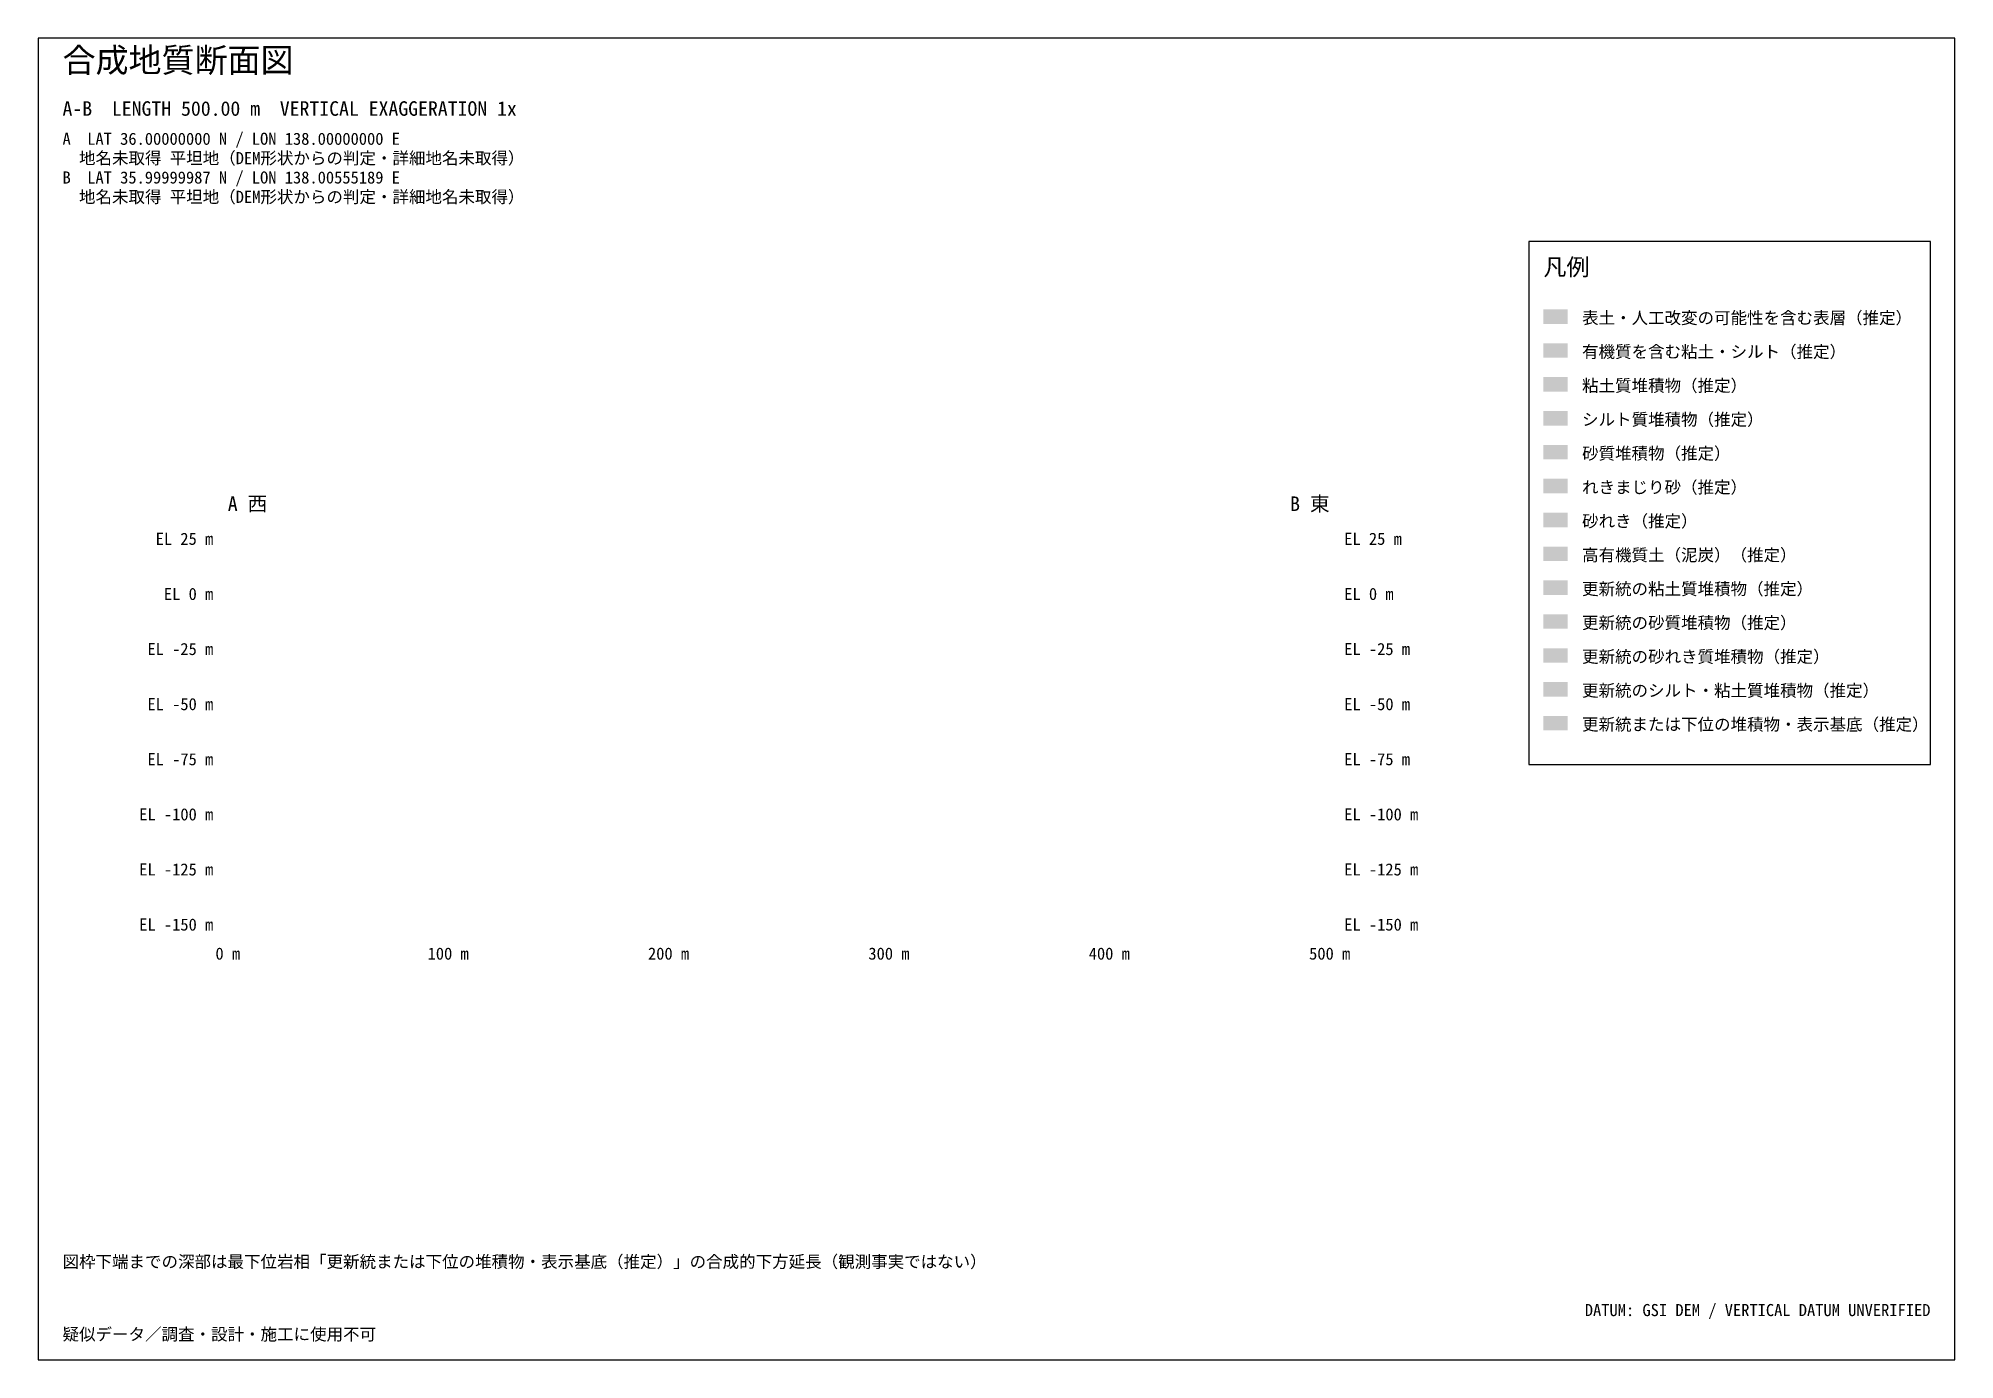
# Model space of a CAD drawing. Extents: x -26 to 2908, y -157 to 285.
# Drawn here: x 1012 to 1408, y 12 to 285 of the extents above; entities that cross this region are included whole.
import ezdxf
from ezdxf.enums import TextEntityAlignment as Align

# ---------------------------------------------------------------- set-up
doc = ezdxf.new("R2010")
doc.units = 0
doc.header["$MEASUREMENT"] = 0
doc.layers.add('91_モデル空間図面_GEO_JP', color=7, linetype='Continuous')
doc.styles.add('MS_GOTHIC', font='MS Gothic.ttf')

msp = doc.modelspace()

# ---------------------------------------------------------------- texts
at = {"layer": '91_モデル空間図面_GEO_JP', "linetype": 'Continuous', "style": 'MS_GOTHIC'}
for s, height, p in [('合成地質断面図', 5, (1017, 278)), ('A-B  LENGTH 500.00 m  VERTICAL EXAGGERATION 1x', 3, (1017, 269)), ('A  LAT 36.00000000 N / LON 138.00000000 E', 2.5, (1017, 263)), ('  地名未取得 平坦地（DEM形状からの判定・詳細地名未取得）', 2.5, (1017, 259)), ('B  LAT 35.99999987 N / LON 138.00555189 E', 2.5, (1017, 255)), ('  地名未取得 平坦地（DEM形状からの判定・詳細地名未取得）', 2.5, (1017, 251)), ('凡例', 3.5, (1323, 236)), ('表土・人工改変の可能性を含む表層（推定）', 2.5, (1331, 226)), ('有機質を含む粘土・シルト（推定）', 2.5, (1331, 219)), ('粘土質堆積物（推定）', 2.5, (1331, 212)), ('シルト質堆積物（推定）', 2.5, (1331, 205)), ('砂質堆積物（推定）', 2.5, (1331, 198)), ('A 西', 3, (1051.15, 187.35)), ('れきまじり砂（推定）', 2.5, (1331, 191)), ('砂れき（推定）', 2.5, (1331, 184)), ('EL 25 m', 2.5, (1281.85, 180.35)), ('高有機質土（泥炭）（推定）', 2.5, (1331, 177)), ('EL 0 m', 2.5, (1281.85, 168.96)), ('更新統の粘土質堆積物（推定）', 2.5, (1331, 170)), ('更新統の砂質堆積物（推定）', 2.5, (1331, 163)), ('EL -25 m', 2.5, (1281.85, 157.58)), ('更新統の砂れき質堆積物（推定）', 2.5, (1331, 156)), ('更新統のシルト・粘土質堆積物（推定）', 2.5, (1331, 149)), ('EL -50 m', 2.5, (1281.85, 146.19)), ('更新統または下位の堆積物・表示基底（推定）', 2.5, (1331, 142)), ('EL -75 m', 2.5, (1281.85, 134.81)), ('EL -100 m', 2.5, (1281.85, 123.42)), ('EL -125 m', 2.5, (1281.85, 112.04)), ('EL -150 m', 2.5, (1281.85, 100.65)), ('図枠下端までの深部は最下位岩相「更新統または下位の堆積物・表示基底（推定）」の合成的下方延長（観測事実ではない）', 2.5, (1017, 31)), ('疑似データ／調査・設計・施工に使用不可', 2.5, (1017, 16))]:
    msp.add_text(s, height=height, dxfattribs=at).set_placement(p)
for s, height, p in [('B 東', 3, (1278.85, 187.35)), ('EL 25 m', 2.5, (1048.15, 180.35)), ('EL 0 m', 2.5, (1048.15, 168.96)), ('EL -25 m', 2.5, (1048.15, 157.58)), ('EL -50 m', 2.5, (1048.15, 146.19)), ('EL -75 m', 2.5, (1048.15, 134.81)), ('EL -100 m', 2.5, (1048.15, 123.42)), ('EL -125 m', 2.5, (1048.15, 112.04)), ('EL -150 m', 2.5, (1048.15, 100.65)), ('DATUM: GSI DEM / VERTICAL DATUM UNVERIFIED', 2.5, (1403, 21))]:
    msp.add_text(s, height=height, dxfattribs=at).set_placement(p, align=Align.RIGHT)
for s, p in [('0 m', (1051.15, 94.65)), ('100 m', (1096.69, 94.65)), ('200 m', (1142.23, 94.65)), ('300 m', (1187.77, 94.65)), ('400 m', (1233.31, 94.65)), ('500 m', (1278.85, 94.65))]:
    msp.add_text(s, height=2.5, dxfattribs=at).set_placement(p, align=Align.CENTER)

# ---------------------------------------------------------------- linework, layer by layer
at = {"layer": '91_モデル空間図面_GEO_JP', "linetype": 'Continuous'}
for points in [[(1012, 12), (1408, 12), (1408, 285), (1012, 285)], [(1320, 135), (1403, 135), (1403, 243), (1320, 243)]]:
    msp.add_lwpolyline(points, close=True, dxfattribs=at)
at = {"layer": '91_モデル空間図面_GEO_JP', "color": 45, "linetype": 'Continuous', "true_color": 0x9b805e}
msp.add_solid([(1323, 226), (1328, 226), (1323, 229), (1328, 229)], dxfattribs=at)
at = {"layer": '91_モデル空間図面_GEO_JP', "color": 8, "linetype": 'Continuous', "true_color": 0x7f8b7a}
msp.add_solid([(1323, 219), (1328, 219), (1323, 222), (1328, 222)], dxfattribs=at)
at = {"layer": '91_モデル空間図面_GEO_JP', "color": 253, "linetype": 'Continuous', "true_color": 0x98a6a3}
msp.add_solid([(1323, 212), (1328, 212), (1323, 215), (1328, 215)], dxfattribs=at)
at = {"layer": '91_モデル空間図面_GEO_JP', "color": 253, "linetype": 'Continuous', "true_color": 0xaaa99d}
msp.add_solid([(1323, 205), (1328, 205), (1323, 208), (1328, 208)], dxfattribs=at)
at = {"layer": '91_モデル空間図面_GEO_JP', "color": 43, "linetype": 'Continuous', "true_color": 0xd6bd76}
msp.add_solid([(1323, 198), (1328, 198), (1323, 201), (1328, 201)], dxfattribs=at)
at = {"layer": '91_モデル空間図面_GEO_JP', "color": 33, "linetype": 'Continuous', "true_color": 0xbf9b69}
msp.add_solid([(1323, 191), (1328, 191), (1323, 194), (1328, 194)], dxfattribs=at)
at = {"layer": '91_モデル空間図面_GEO_JP', "color": 45, "linetype": 'Continuous', "true_color": 0xaa8564}
msp.add_solid([(1323, 184), (1328, 184), (1323, 187), (1328, 187)], dxfattribs=at)
at = {"layer": '91_モデル空間図面_GEO_JP', "color": 251, "linetype": 'Continuous', "true_color": 0x665b45}
msp.add_solid([(1323, 177), (1328, 177), (1323, 180), (1328, 180)], dxfattribs=at)
at = {"layer": '91_モデル空間図面_GEO_JP', "color": 252, "linetype": 'Continuous', "true_color": 0x7d8988}
msp.add_solid([(1323, 170), (1328, 170), (1323, 173), (1328, 173)], dxfattribs=at)
at = {"layer": '91_モデル空間図面_GEO_JP', "color": 33, "linetype": 'Continuous', "true_color": 0xb8a477}
msp.add_solid([(1323, 163), (1328, 163), (1323, 166), (1328, 166)], dxfattribs=at)
at = {"layer": '91_モデル空間図面_GEO_JP', "color": 35, "linetype": 'Continuous', "true_color": 0x92765f}
msp.add_solid([(1323, 156), (1328, 156), (1323, 159), (1328, 159)], dxfattribs=at)
at = {"layer": '91_モデル空間図面_GEO_JP', "color": 8, "linetype": 'Continuous', "true_color": 0x747f7d}
msp.add_solid([(1323, 149), (1328, 149), (1323, 152), (1328, 152)], dxfattribs=at)
at = {"layer": '91_モデル空間図面_GEO_JP', "color": 251, "linetype": 'Continuous', "true_color": 0x666866}
msp.add_solid([(1323, 142), (1328, 142), (1323, 145), (1328, 145)], dxfattribs=at)

msp.set_redraw_order([(e.dxf.handle, doc.entitydb.next_handle()) for e in msp.query("TEXT MTEXT ATTDEF DIMENSION ARC_DIMENSION")])  # texts and dimensions are drawn at this point

doc.saveas('drawing.dxf')
